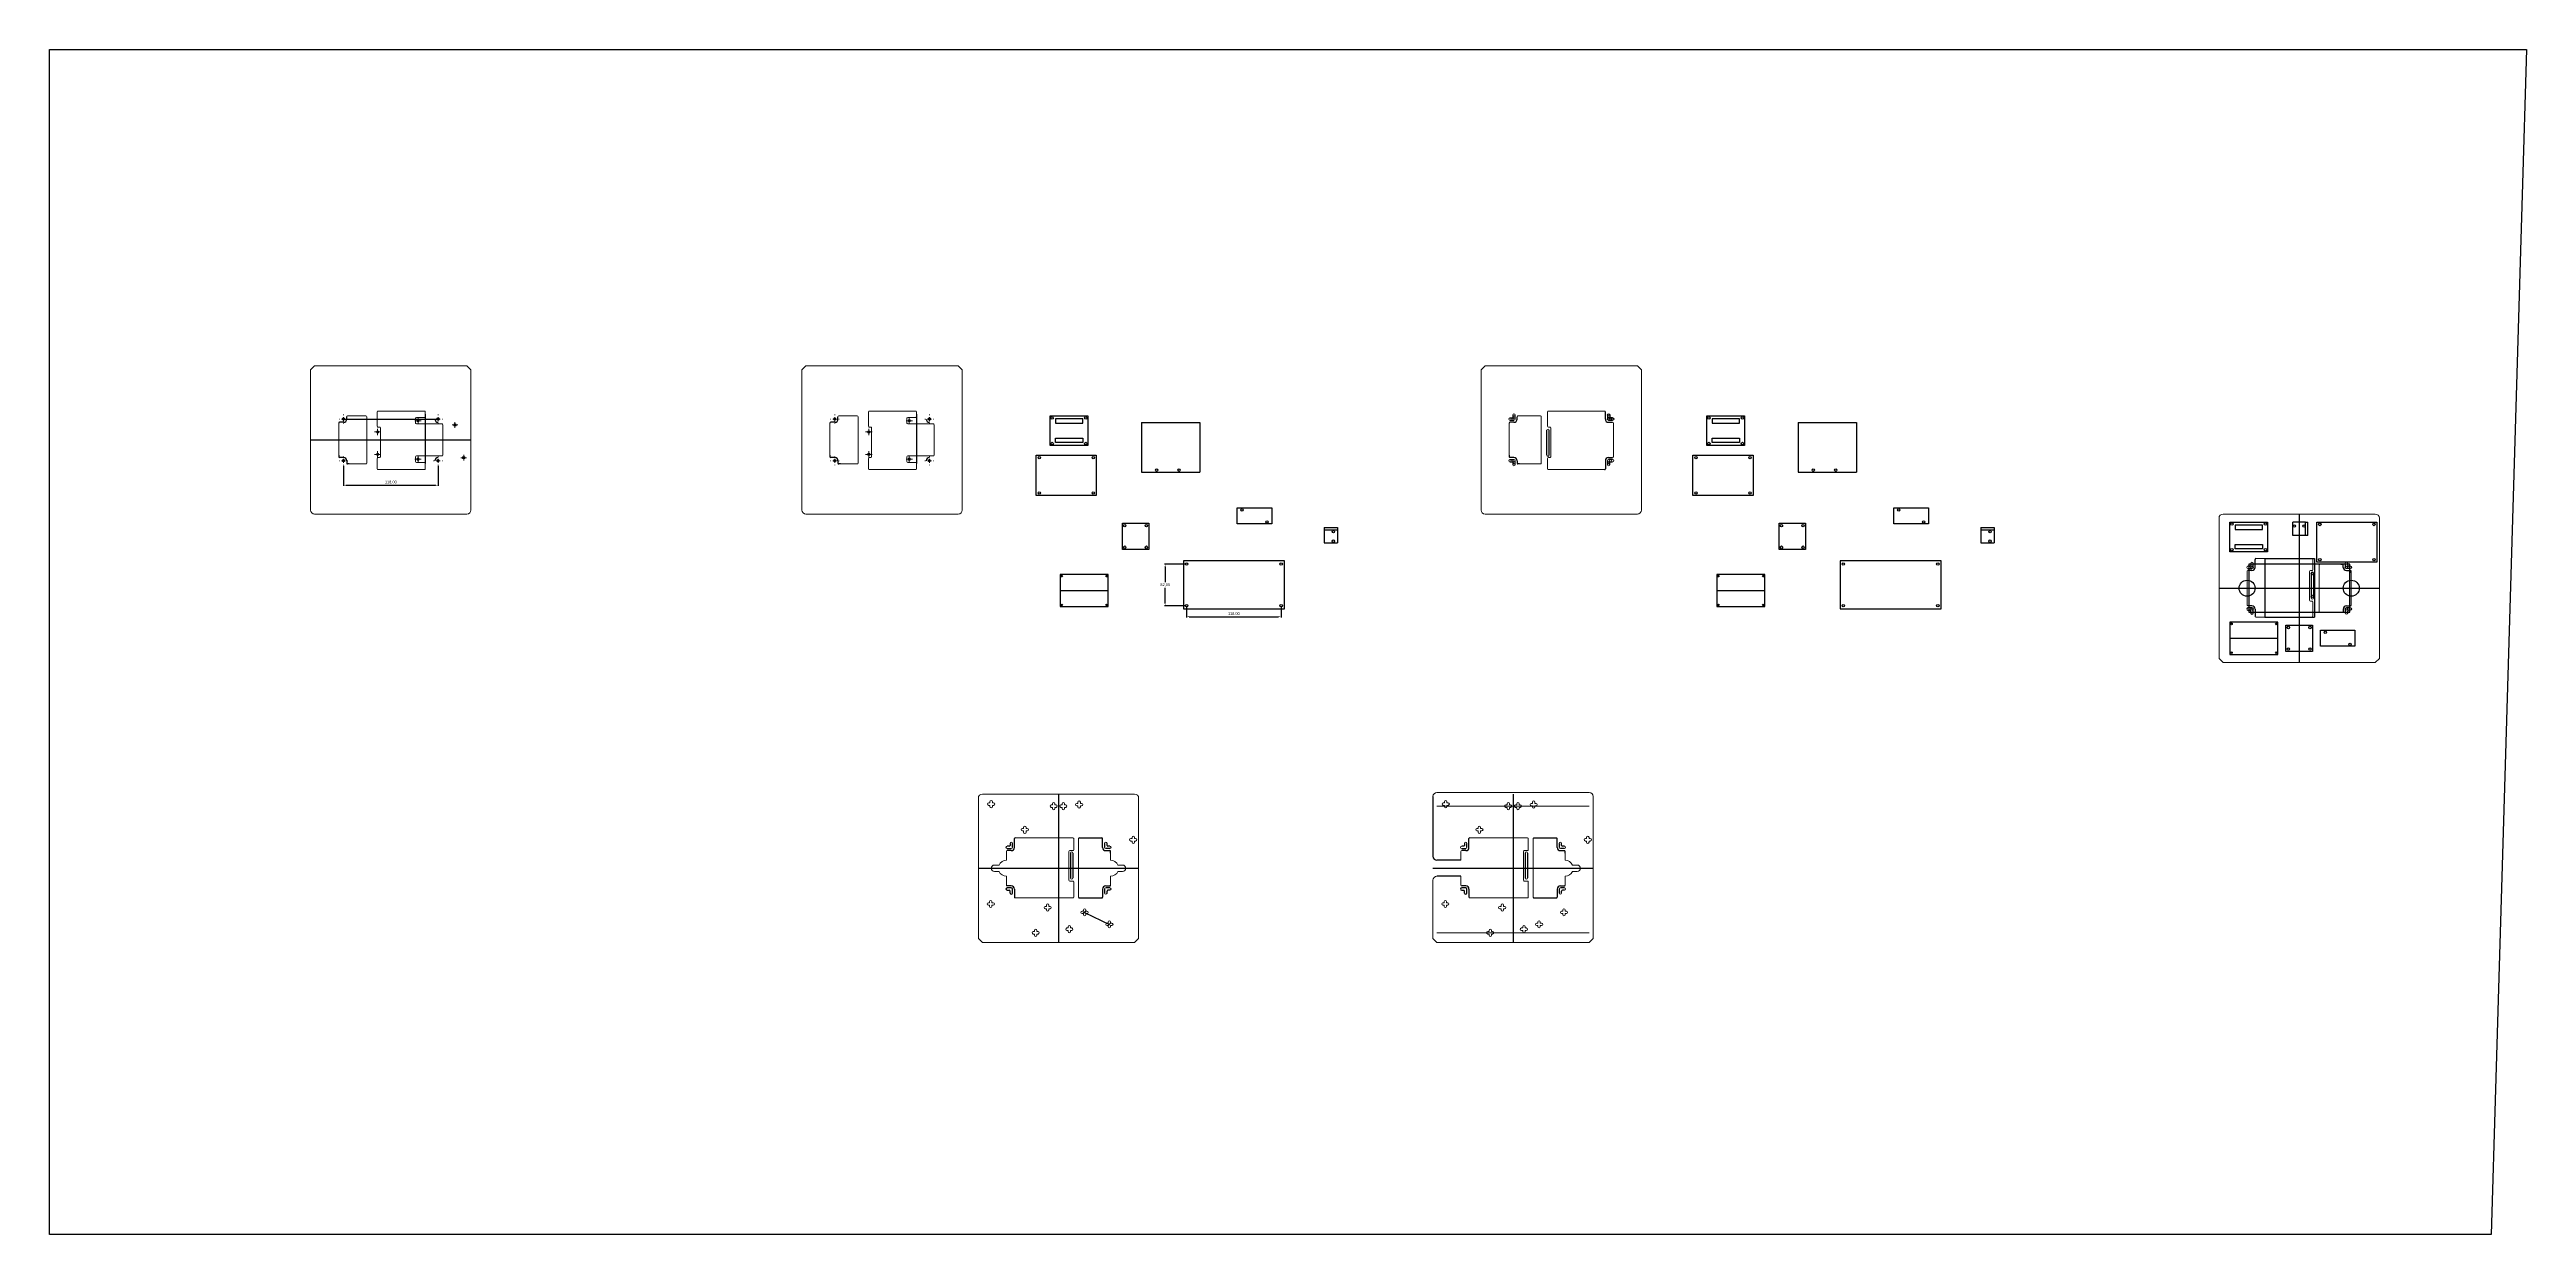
# Model space of a CAD drawing. Header units: millimetres. Extents: x -859 to 4590, y -828 to 650.
# Drawn here: x -859 to 2231, y -828 to 650 of the extents above; entities that cross this region are included whole.
import ezdxf

# ---------------------------------------------------------------- set-up
doc = ezdxf.new("R2010")
doc.units = ezdxf.units.MM
doc.header["$PDSIZE"] = -1
doc.dimstyles.new('ISO-25', dxfattribs={"dimtxt": 2.5, "dimasz": 2.5, "dimexe": 1.25, "dimexo": 0.625, "dimtad": 1, "dimtxsty": 'Standard', "dimcen": 2.5, "dimadec": 0, "dimazin": 0, "dimtfac": 1, "dimtmove": 0, "dimatfit": 3, "dimfxl": 1, "dimarcsym": 0})

# ---------------------------------------------------------------- blocks, each defined once
blk = doc.blocks.new('SW_CENTERMARKSYMBOL_0')
at = {"color": 0, "linetype": 'Continuous', "lineweight": 0}
for p, q in [((-5, 0), (-5.5, 0)), ((0, 0), (-2.5, 0)), ((0, 5), (0, 5.5)), ((0, 0), (0, 2.5)), ((0, 0), (0, -2.5)), ((0, 0), (2.5, 0)), ((5, 0), (5.5, 0)), ((0, -5), (0, -5.5))]:
    blk.add_line(p, q, dxfattribs=at)
blk = doc.blocks.new('SW_CENTERMARKSYMBOL_1')
at = {"color": 0, "linetype": 'Continuous', "lineweight": 0}
for p, q in [((-5, 0), (-5.5, 0)), ((0, 0), (-2.5, 0)), ((0, 5), (0, 5.5)), ((0, 0), (0, 2.5)), ((0, 0), (0, -2.5)), ((0, 0), (2.5, 0)), ((5, 0), (5.5, 0)), ((0, -5), (0, -5.5))]:
    blk.add_line(p, q, dxfattribs=at)
blk = doc.blocks.new('SW_CENTERMARKSYMBOL_2')
at = {"color": 0, "linetype": 'Continuous', "lineweight": 0}
for p, q in [((-5, 0), (-5.5, 0)), ((0, 0), (-2.5, 0)), ((0, 5), (0, 5.5)), ((0, 0), (0, 2.5)), ((0, 0), (0, -2.5)), ((0, 0), (2.5, 0)), ((5, 0), (5.5, 0)), ((0, -5), (0, -5.5))]:
    blk.add_line(p, q, dxfattribs=at)
blk = doc.blocks.new('SW_CENTERMARKSYMBOL_3')
at = {"color": 0, "linetype": 'Continuous', "lineweight": 0}
for p, q in [((-5, 0), (-5.5, 0)), ((0, 0), (-2.5, 0)), ((0, 5), (0, 5.5)), ((0, 0), (0, 2.5)), ((0, 0), (0, -2.5)), ((0, 0), (2.5, 0)), ((5, 0), (5.5, 0)), ((0, -5), (0, -5.5))]:
    blk.add_line(p, q, dxfattribs=at)
blk = doc.blocks.new('SW_CENTERMARKSYMBOL_4')
at = {"color": 0, "linetype": 'Continuous', "lineweight": 0}
for p, q in [((-2.5, 0), (-4, 0)), ((0, 0), (-2.5, 0)), ((0, 2.5), (0, 4)), ((0, 0), (0, 2.5)), ((0, 0), (0, -2.5)), ((0, 0), (2.5, 0)), ((2.5, 0), (4, 0)), ((0, -2.5), (0, -4))]:
    blk.add_line(p, q, dxfattribs=at)
blk = doc.blocks.new('SW_CENTERMARKSYMBOL_5')
at = {"color": 0, "linetype": 'Continuous', "lineweight": 0}
for p, q in [((-2.5, 0), (-4, 0)), ((0, 0), (-2.5, 0)), ((0, 2.5), (0, 4)), ((0, 0), (0, 2.5)), ((0, 0), (0, -2.5)), ((0, 0), (2.5, 0)), ((2.5, 0), (4, 0)), ((0, -2.5), (0, -4))]:
    blk.add_line(p, q, dxfattribs=at)
blk = doc.blocks.new('SW_CENTERMARKSYMBOL_6')
at = {"color": 0, "linetype": 'Continuous', "lineweight": 0}
for p, q in [((-2.5, 0), (-4, 0)), ((0, 0), (-2.5, 0)), ((0, 2.5), (0, 4)), ((0, 0), (0, 2.5)), ((0, 0), (0, -2.5)), ((0, 0), (2.5, 0)), ((2.5, 0), (4, 0)), ((0, -2.5), (0, -4))]:
    blk.add_line(p, q, dxfattribs=at)
blk = doc.blocks.new('SW_CENTERMARKSYMBOL_7')
at = {"color": 0, "linetype": 'Continuous', "lineweight": 0}
for p, q in [((-2.5, 0), (-4, 0)), ((0, 0), (-2.5, 0)), ((0, 2.5), (0, 4)), ((0, 0), (0, 2.5)), ((0, 0), (0, -2.5)), ((0, 0), (2.5, 0)), ((2.5, 0), (4, 0)), ((0, -2.5), (0, -4))]:
    blk.add_line(p, q, dxfattribs=at)
blk = doc.blocks.new('*D33')
at = {"color": 0, "lineweight": -2}
for p, q in [((558.7, 8.2), (532, 8.2)), ((533, 4.9), (533, -14.2)), ((533, -40.4), (533, -21.3)), ((558.7, -43.8), (532, -43.8))]:
    blk.add_line(p, q, dxfattribs=at)
at = {"color": 0}
for points in [[(532.4, 4.9), (533.5, 4.9), (533, 8.2)], [(532.4, -40.4), (533.5, -40.4), (533, -43.8)]]:
    blk.add_solid(points, dxfattribs=at)
at = {"layer": 'Defpoints', "color": 0}
for p in [(559.7, 8.2), (533, -43.8), (559.7, -43.8)]:
    blk.add_point(p, dxfattribs=at)
at = {"color": 0, "insert": (533, -17.8), "char_height": 3.5, "attachment_point": 5}
blk.add_mtext('52,00', dxfattribs=at)
blk = doc.blocks.new('*D34')
at = {"color": 0, "lineweight": -2}
for p, q in [((559.7, -44.8), (559.7, -58.4)), ((563, -57.4), (674.4, -57.4)), ((677.7, -44.8), (677.7, -58.4))]:
    blk.add_line(p, q, dxfattribs=at)
at = {"color": 0}
for points in [[(563, -56.9), (563, -58), (559.7, -57.4)], [(674.4, -56.9), (674.4, -58), (677.7, -57.4)]]:
    blk.add_solid(points, dxfattribs=at)
at = {"layer": 'Defpoints', "color": 0}
for p in [(559.7, -43.8), (677.7, -43.8), (677.7, -57.4)]:
    blk.add_point(p, dxfattribs=at)
at = {"color": 0, "insert": (618.7, -53.8), "char_height": 3.5, "attachment_point": 5}
blk.add_mtext('118,00', dxfattribs=at)
blk = doc.blocks.new('SW_CENTERMARKSYMBOL_24')
at = {"color": 0, "linetype": 'Continuous', "lineweight": 0}
for p, q in [((-2.5, 0), (-3.5, 0)), ((0, 0), (-2.5, 0)), ((0, 2.5), (0, 3.5)), ((0, 0), (0, 2.5)), ((0, 0), (0, -2.5)), ((0, 0), (2.5, 0)), ((2.5, 0), (3.5, 0)), ((0, -2.5), (0, -3.5))]:
    blk.add_line(p, q, dxfattribs=at)
blk = doc.blocks.new('SW_CENTERMARKSYMBOL_25')
at = {"color": 0, "linetype": 'Continuous', "lineweight": 0}
for p, q in [((-2.5, 0), (-3.5, 0)), ((0, 0), (-2.5, 0)), ((0, 2.5), (0, 3.5)), ((0, 0), (0, 2.5)), ((0, 0), (0, -2.5)), ((0, 0), (2.5, 0)), ((2.5, 0), (3.5, 0)), ((0, -2.5), (0, -3.5))]:
    blk.add_line(p, q, dxfattribs=at)
blk = doc.blocks.new('*D35')
at = {"color": 0, "lineweight": -2}
for p, q in [((-492, 130.7), (-492, 105.7)), ((-374, 130.7), (-374, 105.7)), ((-488.7, 106.7), (-377.3, 106.7))]:
    blk.add_line(p, q, dxfattribs=at)
at = {"color": 0}
for points in [[(-488.7, 107.2), (-488.7, 106.1), (-492, 106.7)], [(-377.3, 107.2), (-377.3, 106.1), (-374, 106.7)]]:
    blk.add_solid(points, dxfattribs=at)
at = {"layer": 'Defpoints', "color": 0}
for p in [(-492, 131.7), (-374, 131.7), (-374, 106.7)]:
    blk.add_point(p, dxfattribs=at)
at = {"color": 0, "insert": (-433, 110.3), "char_height": 3.5, "attachment_point": 5}
blk.add_mtext('118,00', dxfattribs=at)

msp = doc.modelspace()

# ---------------------------------------------------------------- linework, layer by layer
at = {"color": 7, "linetype": 'Continuous', "lineweight": 15}
for p, q in [((-528.021, 255.658), (-533.021, 250.658)), ((-533.021, 250.658), (-533.021, 75.658)), ((-338.021, 255.658), (-528.021, 255.658)), ((-338.021, 255.658), (-333.021, 250.658)), ((-333.021, 75.658), (-333.021, 250.658)), ((84.869, 255.658), (79.869, 250.658)), ((79.869, 250.658), (79.869, 75.658)), ((274.869, 255.658), (84.869, 255.658)), ((274.869, 255.658), (279.869, 250.658)), ((279.869, 75.658), (279.869, 250.658)), ((932.176, 255.658), (927.176, 250.658)), ((927.176, 250.658), (927.176, 75.658)), ((1122.176, 255.658), (932.176, 255.658)), ((1122.176, 255.658), (1127.176, 250.658)), ((1127.176, 75.658), (1127.176, 250.658)), ((-464.021, 193.158), (-487.021, 193.158)), ((-463.021, 134.158), (-463.021, 192.158)), ((-450.021, 198.158), (-450.021, 180.158)), ((-391.021, 199.158), (-449.021, 199.158)), ((-402.021, 184.158), (-402.021, 190.158)), ((-401.021, 191.158), (-391.021, 191.158)), ((-390.021, 192.158), (-390.021, 198.158)), ((148.869, 193.158), (125.869, 193.158)), ((149.869, 134.158), (149.869, 192.158)), ((162.869, 198.158), (162.869, 180.158)), ((221.869, 199.158), (163.869, 199.158)), ((210.869, 184.158), (210.869, 190.158)), ((211.869, 191.158), (221.869, 191.158)), ((222.869, 192.158), (222.869, 198.158)), ((1001.176, 193.158), (973.176, 193.158)), ((1002.176, 134.158), (1002.176, 192.158)), ((1010.176, 198.158), (1010.176, 180.158)), ((1081.176, 199.158), (1011.176, 199.158)), ((-498.021, 184.158), (-498.021, 144.158)), ((-449.021, 179.158), (-447.021, 179.158)), ((-446.021, 178.158), (-446.021, 142.158)), ((-369.021, 183.158), (-401.021, 183.158)), ((-368.021, 144.158), (-368.021, 182.158)), ((114.869, 184.158), (114.869, 144.158)), ((163.869, 179.158), (165.869, 179.158)), ((166.869, 178.158), (166.869, 142.158)), ((243.869, 183.158), (211.869, 183.158)), ((244.869, 144.158), (244.869, 182.158)), ((962.176, 184.158), (962.176, 144.158)), ((1011.176, 179.158), (1013.176, 179.158)), ((1014.176, 178.158), (1014.176, 142.158)), ((1092.176, 142.158), (1092.176, 184.158)), ((-485.021, 133.158), (-464.021, 133.158)), ((-450.021, 140.158), (-450.021, 127.158)), ((-447.021, 141.158), (-449.021, 141.158)), ((-449.021, 126.158), (-391.001, 126.158)), ((-402.021, 136.158), (-402.021, 142.158)), ((-401.021, 143.158), (-369.021, 143.158)), ((-391.021, 135.158), (-401.021, 135.158)), ((-390.021, 133.658), (-390.021, 134.158)), ((-390.001, 133.658), (-390.021, 133.658)), ((-390.001, 127.158), (-390.001, 133.658)), ((127.869, 133.158), (148.869, 133.158)), ((162.869, 140.158), (162.869, 127.158)), ((165.869, 141.158), (163.869, 141.158)), ((163.869, 126.158), (221.89, 126.158)), ((210.869, 136.158), (210.869, 142.158)), ((211.869, 143.158), (243.869, 143.158)), ((221.869, 135.158), (211.869, 135.158)), ((222.869, 133.658), (222.869, 134.158)), ((222.89, 133.658), (222.869, 133.658)), ((222.89, 127.158), (222.89, 133.658)), ((975.176, 133.158), (1001.176, 133.158)), ((1010.176, 140.158), (1010.176, 127.158)), ((1013.176, 141.158), (1011.176, 141.158)), ((1011.176, 126.158), (1081.176, 126.158)), ((-528.021, 70.658), (-338.021, 70.658)), ((84.869, 70.658), (274.869, 70.658)), ((932.176, 70.658), (1122.176, 70.658)), ((1847.691, 65.658), (1847.691, -109.342)), ((2042.691, 70.658), (1852.691, 70.658)), ((2047.691, -109.342), (2047.691, 65.658)), ((1852.691, -114.342), (1847.691, -109.342)), ((1852.691, -114.342), (2042.691, -114.342)), ((2042.691, -114.342), (2047.691, -109.342)), ((1062.019, -276.725), (872.019, -276.725)), ((299.962, -283.725), (299.962, -458.725)), ((494.962, -278.725), (304.962, -278.725)), ((499.962, -458.725), (499.962, -283.725)), ((1062.019, -293.725), (872.019, -293.725)), ((1067.019, -458.725), (1067.019, -281.725)), ((867.019, -386.225), (867.019, -458.725)), ((304.962, -463.725), (299.962, -458.725)), ((494.962, -463.725), (499.962, -458.725)), ((872.019, -463.725), (867.019, -458.725)), ((872.019, -451.725), (1062.019, -451.725)), ((1062.019, -463.725), (1067.019, -458.725)), ((304.962, -463.725), (494.962, -463.725)), ((872.019, -463.725), (1062.019, -463.725))]:
    msp.add_line(p, q, dxfattribs=at)
for p, q in [((-492.021, 189.158), (-374.021, 189.158)), ((-488.021, 189.158), (-488.021, 192.158)), ((-390.021, 195.158), (-390.001, 133.658)), ((124.869, 189.158), (124.869, 192.158)), ((222.869, 195.158), (222.89, 133.658)), ((389.53, 156.154), (389.53, 193.154)), ((389.53, 193.154), (436.53, 193.154)), ((436.53, 193.154), (436.53, 156.154)), ((963.176, 190.658), (968.176, 190.658)), ((963.176, 187.658), (968.176, 187.658)), ((966.676, 194.158), (966.676, 189.158)), ((969.676, 189.158), (969.676, 194.158)), ((972.176, 189.158), (972.176, 192.158)), ((1082.176, 189.158), (1082.176, 198.158)), ((1084.676, 194.158), (1084.676, 189.158)), ((1091.176, 190.658), (1086.176, 190.658)), ((1086.176, 187.658), (1091.176, 187.658)), ((1087.676, 194.158), (1087.676, 189.158)), ((1208.74, 156.154), (1208.74, 193.154)), ((1208.74, 193.154), (1255.74, 193.154)), ((1255.74, 193.154), (1255.74, 156.154)), ((-533.021, 163.158), (-333.021, 163.158)), ((-492.021, 185.158), (-497.021, 185.158)), ((120.869, 185.158), (115.869, 185.158)), ((436.53, 156.154), (389.53, 156.154)), ((503.316, 184.954), (503.316, 122.954)), ((503.316, 184.954), (576.316, 184.954)), ((576.316, 184.954), (576.316, 122.954)), ((968.176, 185.158), (963.176, 185.158)), ((1009.176, 144.158), (1009.176, 175.158)), ((1012.176, 144.158), (1012.176, 175.158)), ((1086.176, 185.158), (1091.176, 185.158)), ((1255.74, 156.154), (1208.74, 156.154)), ((1322.526, 184.954), (1322.526, 122.954)), ((1322.526, 184.954), (1395.526, 184.954)), ((1395.526, 184.954), (1395.526, 122.954)), ((-498.021, 144.158), (-498.021, 142.158)), ((-492.021, 141.158), (-497.021, 141.158)), ((-488.021, 137.158), (-488.021, 134.158)), ((-485.021, 133.158), (-487.021, 133.158)), ((114.869, 144.158), (114.869, 142.158)), ((120.869, 141.158), (115.869, 141.158)), ((124.869, 137.158), (124.869, 134.158)), ((127.869, 133.158), (125.869, 133.158)), ((372.14, 93.986), (372.14, 143.986)), ((372.14, 143.986), (447.14, 143.986)), ((447.14, 143.986), (447.14, 93.986)), ((962.176, 144.158), (962.176, 142.158)), ((968.176, 141.158), (963.176, 141.158)), ((963.176, 138.658), (968.176, 138.658)), ((963.176, 135.658), (968.176, 135.658)), ((966.676, 137.158), (966.676, 132.158)), ((969.676, 132.158), (969.676, 137.158)), ((972.176, 137.158), (972.176, 134.158)), ((975.176, 133.158), (973.176, 133.158)), ((1082.176, 137.158), (1082.176, 127.158)), ((1084.676, 137.158), (1084.676, 132.158)), ((1086.176, 141.158), (1091.176, 141.158)), ((1091.176, 138.658), (1086.176, 138.658)), ((1086.176, 135.658), (1091.176, 135.658)), ((1087.676, 132.158), (1087.676, 137.158)), ((1191.35, 93.986), (1191.35, 143.986)), ((1191.35, 143.986), (1266.35, 143.986)), ((1266.35, 143.986), (1266.35, 93.986)), ((447.14, 93.986), (372.14, 93.986)), ((503.316, 122.954), (576.316, 122.954)), ((1266.35, 93.986), (1191.35, 93.986)), ((1322.526, 122.954), (1395.526, 122.954)), ((622.981, 78.276), (665.981, 78.276)), ((622.981, 58.276), (622.981, 78.276)), ((665.981, 78.276), (665.981, 58.276)), ((1442.191, 78.276), (1485.191, 78.276)), ((1442.191, 58.276), (1442.191, 78.276)), ((1485.191, 78.276), (1485.191, 58.276)), ((479.657, 59.321), (512.657, 59.321)), ((479.657, 26.321), (479.657, 59.321)), ((512.657, 59.321), (512.657, 26.321)), ((665.981, 58.276), (622.981, 58.276)), ((731.329, 53.863), (747.929, 53.863)), ((731.329, 53.863), (731.329, 34.863)), ((731.329, 50.863), (747.929, 50.863)), ((731.329, 34.863), (747.929, 34.863)), ((742.929, 50.363), (742.929, 50.863)), ((747.929, 53.863), (747.929, 34.863)), ((1298.867, 59.321), (1331.867, 59.321)), ((1298.867, 26.321), (1298.867, 59.321)), ((1331.867, 59.321), (1331.867, 26.321)), ((1485.191, 58.276), (1442.191, 58.276)), ((1550.539, 53.863), (1567.139, 53.863)), ((1550.539, 53.863), (1550.539, 34.863)), ((1550.539, 50.863), (1567.139, 50.863)), ((1550.539, 34.863), (1567.139, 34.863)), ((1562.139, 50.363), (1562.139, 50.863)), ((1567.139, 53.863), (1567.139, 34.863)), ((1955.691, 60.658), (1958.691, 60.658)), ((512.657, 26.321), (479.657, 26.321)), ((555.723, 12.248), (555.723, -47.752)), ((681.723, 12.248), (555.723, 12.248)), ((555.723, 12.248), (555.723, 8.248)), ((681.723, -47.752), (681.723, 12.248)), ((1331.867, 26.321), (1298.867, 26.321)), ((1374.933, 12.248), (1374.933, -47.752)), ((1500.933, 12.248), (1374.933, 12.248)), ((1374.933, 12.248), (1374.933, 8.248)), ((1500.933, -47.752), (1500.933, 12.248)), ((461.981, -4.771), (401.981, -4.771)), ((401.981, -4.771), (401.981, -44.771)), ((401.981, -24.771), (461.981, -24.771)), ((461.981, -44.771), (461.981, -4.771)), ((1281.191, -4.771), (1221.191, -4.771)), ((1221.191, -4.771), (1221.191, -44.771)), ((1221.191, -24.771), (1281.191, -24.771)), ((1281.191, -44.771), (1281.191, -4.771)), ((401.981, -44.771), (461.981, -44.771)), ((555.723, -47.752), (681.723, -47.752)), ((1221.191, -44.771), (1281.191, -44.771)), ((1374.933, -47.752), (1500.933, -47.752)), ((867.019, -281.725), (867.019, -356.225)), ((902.019, -361.225), (872.019, -361.225)), ((902.019, -381.225), (872.019, -381.225)), ((434.012, -424.725), (430.912, -427.725)), ((432.462, -426.225), (463.462, -441.225)), ((465.012, -439.725), (461.912, -442.725))]:
    msp.add_line(p, q)
at = {"color": 1}
for p, q in [((1947.691, 70.658), (1947.691, -114.342)), ((1847.691, -21.842), (2047.691, -21.842)), ((399.962, -278.725), (399.962, -463.725)), ((967.019, -278.725), (967.019, -463.725)), ((299.962, -371.225), (499.962, -371.225)), ((867.019, -371.225), (1067.019, -371.225))]:
    msp.add_line(p, q, dxfattribs=at)
at = {"color": 2}
for p, q in [((1861.191, 23.658), (1861.191, 60.658)), ((1861.191, 60.658), (1908.191, 60.658)), ((1908.191, 60.658), (1908.191, 23.658)), ((1955.691, 60.658), (1939.691, 60.658)), ((1939.691, 44.058), (1939.691, 60.658)), ((1958.691, 44.058), (1939.691, 44.058)), ((1955.691, 44.058), (1955.691, 60.658)), ((1958.691, 44.058), (1958.691, 60.658)), ((1969.691, 10.658), (1969.691, 60.658)), ((1969.691, 60.658), (2044.691, 60.658)), ((2044.691, 60.658), (2044.691, 10.658)), ((1908.191, 23.658), (1861.191, 23.658)), ((1904.691, 15.158), (1966.691, 15.158)), ((1904.691, 15.158), (1904.691, -57.842)), ((1966.691, 15.158), (1966.691, -57.842)), ((2044.691, 10.658), (1969.691, 10.658)), ((1904.691, -57.842), (1966.691, -57.842)), ((1921.191, -64.342), (1861.191, -64.342)), ((1861.191, -64.342), (1861.191, -104.342)), ((1861.191, -84.342), (1921.191, -84.342)), ((1921.191, -104.342), (1921.191, -64.342)), ((1931.191, -67.842), (1964.191, -67.842)), ((1931.191, -100.842), (1931.191, -67.842)), ((1964.191, -67.842), (1964.191, -100.842)), ((1974.191, -74.342), (2017.191, -74.342)), ((1974.191, -94.342), (1974.191, -74.342)), ((2017.191, -74.342), (2017.191, -94.342)), ((1861.191, -104.342), (1921.191, -104.342)), ((1964.191, -100.842), (1931.191, -100.842)), ((2017.191, -94.342), (1974.191, -94.342))]:
    msp.add_line(p, q, dxfattribs=at)
at = {"color": 3}
for p, q in [((1886.191, 5.658), (1883.691, 5.658)), ((1883.691, 2.658), (1888.691, 2.658)), ((1888.691, 0.158), (1883.691, 0.158)), ((1887.191, 9.158), (1887.191, 6.658)), ((1890.191, 4.158), (1890.191, 9.158)), ((1892.691, 4.158), (1892.691, 14.158)), ((1999.691, 8.158), (2001.691, 8.158)), ((2002.691, 4.158), (2002.691, 7.158)), ((2005.191, 9.158), (2005.191, 4.158)), ((2011.691, 2.658), (2006.691, 2.658)), ((2006.691, 0.158), (2011.691, 0.158)), ((2008.191, 6.658), (2008.191, 9.158)), ((2011.691, 5.658), (2009.191, 5.658)), ((1962.691, -2.842), (1962.691, -33.842)), ((1965.691, -2.842), (1965.691, -33.842)), ((2012.691, -2.842), (2012.691, -0.842)), ((1888.691, -43.842), (1883.691, -43.842)), ((1888.691, -46.342), (1883.691, -46.342)), ((1883.691, -49.342), (1886.191, -49.342)), ((1887.191, -52.842), (1887.191, -50.342)), ((1890.191, -52.842), (1890.191, -47.842)), ((1892.691, -47.842), (1892.691, -56.842)), ((2002.691, -47.842), (2002.691, -50.842)), ((2005.191, -47.842), (2005.191, -52.842)), ((2006.691, -43.842), (2011.691, -43.842)), ((2011.691, -46.342), (2006.691, -46.342)), ((2008.191, -52.842), (2008.191, -50.342)), ((2011.691, -49.342), (2009.191, -49.342)), ((344.962, -345.225), (344.962, -334.225)), ((425.962, -333.225), (453.962, -333.225)), ((454.962, -345.225), (454.962, -334.225)), ((912.019, -345.225), (912.019, -334.225)), ((993.019, -333.225), (1021.019, -333.225)), ((1022.019, -345.225), (1022.019, -334.225)), ((338.462, -343.725), (335.962, -343.725)), ((335.962, -346.725), (340.962, -346.725)), ((340.962, -349.225), (335.962, -349.225)), ((339.462, -340.225), (339.462, -342.725)), ((342.462, -345.225), (342.462, -340.225)), ((414.962, -352.225), (414.962, -383.225)), ((417.962, -352.225), (417.962, -383.225)), ((457.462, -340.225), (457.462, -345.225)), ((463.962, -346.725), (458.962, -346.725)), ((458.962, -349.225), (463.962, -349.225)), ((460.462, -342.725), (460.462, -340.225)), ((463.962, -343.725), (461.462, -343.725)), ((464.962, -352.225), (464.962, -350.225)), ((905.519, -343.725), (903.019, -343.725)), ((903.019, -346.725), (908.019, -346.725)), ((908.019, -349.225), (903.019, -349.225)), ((906.519, -340.225), (906.519, -342.725)), ((909.519, -345.225), (909.519, -340.225)), ((982.019, -352.225), (982.019, -383.225)), ((985.019, -352.225), (985.019, -383.225)), ((1024.519, -340.225), (1024.519, -345.225)), ((1031.019, -346.725), (1026.019, -346.725)), ((1026.019, -349.225), (1031.019, -349.225)), ((1027.519, -342.725), (1027.519, -340.225)), ((1031.019, -343.725), (1028.519, -343.725)), ((1032.019, -352.225), (1032.019, -350.225)), ((340.962, -393.225), (335.962, -393.225)), ((340.962, -395.725), (335.962, -395.725)), ((335.962, -398.725), (338.462, -398.725)), ((339.462, -402.225), (339.462, -399.725)), ((342.462, -402.225), (342.462, -397.225)), ((344.962, -397.225), (344.962, -407.225)), ((454.962, -397.225), (454.962, -407.225)), ((457.462, -397.225), (457.462, -402.225)), ((458.962, -393.225), (463.962, -393.225)), ((463.962, -395.725), (458.962, -395.725)), ((460.462, -402.225), (460.462, -399.725)), ((463.962, -398.725), (461.462, -398.725)), ((908.019, -393.225), (903.019, -393.225)), ((908.019, -395.725), (903.019, -395.725)), ((903.019, -398.725), (905.519, -398.725)), ((906.519, -402.225), (906.519, -399.725)), ((909.519, -402.225), (909.519, -397.225)), ((912.019, -397.225), (912.019, -407.225)), ((1022.019, -397.225), (1022.019, -407.225)), ((1024.519, -397.225), (1024.519, -402.225)), ((1026.019, -393.225), (1031.019, -393.225)), ((1031.019, -395.725), (1026.019, -395.725)), ((1027.519, -402.225), (1027.519, -399.725)), ((1031.019, -398.725), (1028.519, -398.725)), ((425.962, -408.225), (453.962, -408.225)), ((993.019, -408.225), (1021.019, -408.225))]:
    msp.add_line(p, q, dxfattribs=at)
at = {"color": 4}
for p, q in [((1884.691, 8.158), (1884.691, -51.842)), ((2010.691, 8.158), (1884.691, 8.158)), ((2010.691, -51.842), (2010.691, 8.158)), ((1884.691, -51.842), (2010.691, -51.842))]:
    msp.add_line(p, q, dxfattribs=at)
at = {"color": 3, "linetype": 'Continuous', "lineweight": 15}
for p, q in [((1963.691, 15.158), (1893.691, 15.158)), ((1961.691, 0.158), (1963.691, 0.158)), ((1964.691, 1.158), (1964.691, 14.158)), ((1972.691, 7.158), (1972.691, -50.842)), ((1999.691, 8.158), (1973.691, 8.158)), ((1882.691, -0.842), (1882.691, -42.842)), ((1960.691, -36.842), (1960.691, -0.842)), ((2012.691, -42.842), (2012.691, -2.842)), ((1893.691, -57.842), (1963.691, -57.842)), ((1963.691, -37.842), (1961.691, -37.842)), ((1964.691, -56.842), (1964.691, -38.842)), ((1973.691, -51.842), (2001.691, -51.842)), ((312.962, -289.725), (314.412, -289.725)), ((312.962, -292.725), (314.412, -292.725)), ((314.462, -288.225), (314.462, -289.675)), ((314.462, -292.775), (314.462, -294.225)), ((317.462, -288.225), (317.462, -289.675)), ((317.462, -292.775), (317.462, -294.225)), ((318.962, -289.725), (317.512, -289.725)), ((317.512, -292.725), (318.962, -292.725)), ((390.962, -292.225), (392.412, -292.225)), ((390.962, -295.225), (392.412, -295.225)), ((392.462, -290.725), (392.462, -292.175)), ((392.462, -295.275), (392.462, -296.725)), ((395.462, -290.725), (395.462, -292.175)), ((395.462, -295.275), (395.462, -296.725)), ((396.962, -292.225), (395.512, -292.225)), ((395.512, -295.225), (396.962, -295.225)), ((402.962, -292.225), (404.412, -292.225)), ((402.962, -295.225), (404.412, -295.225)), ((404.462, -290.725), (404.462, -292.175)), ((404.462, -295.275), (404.462, -296.725)), ((407.462, -290.725), (407.462, -292.175)), ((407.462, -295.275), (407.462, -296.725)), ((408.962, -292.225), (407.512, -292.225)), ((407.512, -295.225), (408.962, -295.225)), ((422.712, -290.225), (424.162, -290.225)), ((422.712, -293.225), (424.162, -293.225)), ((424.212, -288.725), (424.212, -290.175)), ((424.212, -293.275), (424.212, -294.725)), ((427.212, -288.725), (427.212, -290.175)), ((427.212, -293.275), (427.212, -294.725)), ((428.712, -290.225), (427.262, -290.225)), ((427.262, -293.225), (428.712, -293.225)), ((880.019, -289.725), (881.469, -289.725)), ((880.019, -292.725), (881.469, -292.725)), ((881.519, -288.225), (881.519, -289.675)), ((881.519, -292.775), (881.519, -294.225)), ((884.519, -288.225), (884.519, -289.675)), ((884.519, -292.775), (884.519, -294.225)), ((886.019, -289.725), (884.569, -289.725)), ((884.569, -292.725), (886.019, -292.725)), ((958.019, -292.225), (959.469, -292.225)), ((958.019, -295.225), (959.469, -295.225)), ((959.519, -290.725), (959.519, -292.175)), ((959.519, -295.275), (959.519, -296.725)), ((962.519, -290.725), (962.519, -292.175)), ((962.519, -295.275), (962.519, -296.725)), ((964.019, -292.225), (962.569, -292.225)), ((962.569, -295.225), (964.019, -295.225)), ((970.019, -292.225), (971.469, -292.225)), ((970.019, -295.225), (971.469, -295.225)), ((971.519, -290.725), (971.519, -292.175)), ((971.519, -295.275), (971.519, -296.725)), ((974.519, -290.725), (974.519, -292.175)), ((974.519, -295.275), (974.519, -296.725)), ((976.019, -292.225), (974.569, -292.225)), ((974.569, -295.225), (976.019, -295.225)), ((989.769, -290.225), (991.219, -290.225)), ((989.769, -293.225), (991.219, -293.225)), ((991.269, -288.725), (991.269, -290.175)), ((991.269, -293.275), (991.269, -294.725)), ((994.269, -288.725), (994.269, -290.175)), ((994.269, -293.275), (994.269, -294.725)), ((995.769, -290.225), (994.319, -290.225)), ((994.319, -293.225), (995.769, -293.225)), ((417.962, -333.225), (345.962, -333.225)), ((354.962, -321.725), (356.412, -321.725)), ((354.962, -324.725), (356.412, -324.725)), ((356.462, -320.225), (356.462, -321.675)), ((356.462, -324.775), (356.462, -326.225)), ((359.462, -320.225), (359.462, -321.675)), ((359.462, -324.775), (359.462, -326.225)), ((360.962, -321.725), (359.512, -321.725)), ((359.512, -324.725), (360.962, -324.725)), ((418.962, -348.225), (418.962, -334.225)), ((424.962, -334.225), (424.962, -407.225)), ((490.212, -334.225), (491.662, -334.225)), ((490.212, -337.225), (491.662, -337.225)), ((491.712, -332.725), (491.712, -334.175)), ((491.712, -337.275), (491.712, -338.725)), ((494.712, -332.725), (494.712, -334.175)), ((494.712, -337.275), (494.712, -338.725)), ((496.212, -334.225), (494.762, -334.225)), ((494.762, -337.225), (496.212, -337.225)), ((985.019, -333.225), (913.019, -333.225)), ((922.019, -321.725), (923.469, -321.725)), ((922.019, -324.725), (923.469, -324.725)), ((923.519, -320.225), (923.519, -321.675)), ((923.519, -324.775), (923.519, -326.225)), ((926.519, -320.225), (926.519, -321.675)), ((926.519, -324.775), (926.519, -326.225)), ((928.019, -321.725), (926.569, -321.725)), ((926.569, -324.725), (928.019, -324.725)), ((986.019, -348.225), (986.019, -334.225)), ((992.019, -334.225), (992.019, -407.225)), ((1057.269, -334.225), (1058.719, -334.225)), ((1057.269, -337.225), (1058.719, -337.225)), ((1058.769, -332.725), (1058.769, -334.175)), ((1058.769, -337.275), (1058.769, -338.725)), ((1061.769, -332.725), (1061.769, -334.175)), ((1061.769, -337.275), (1061.769, -338.725)), ((1063.269, -334.225), (1061.819, -334.225)), ((1061.819, -337.225), (1063.269, -337.225)), ((319.962, -367.225), (325.797, -367.225)), ((334.962, -350.225), (334.962, -361.225)), ((412.962, -386.225), (412.962, -350.225)), ((413.962, -349.225), (417.962, -349.225)), ((464.962, -361.225), (464.962, -352.225)), ((479.962, -367.225), (474.127, -367.225)), ((902.019, -350.225), (902.019, -361.225)), ((980.019, -386.225), (980.019, -350.225)), ((981.019, -349.225), (985.019, -349.225)), ((1032.019, -361.225), (1032.019, -352.225)), ((1047.019, -367.225), (1041.184, -367.225)), ((319.962, -375.225), (325.797, -375.225)), ((334.962, -381.225), (334.962, -392.225)), ((417.962, -387.225), (413.962, -387.225)), ((418.962, -407.225), (418.962, -388.225)), ((464.962, -392.225), (464.962, -381.225)), ((479.962, -375.225), (474.127, -375.225)), ((902.019, -381.225), (902.019, -392.225)), ((985.019, -387.225), (981.019, -387.225)), ((986.019, -407.225), (986.019, -388.225)), ((1032.019, -392.225), (1032.019, -381.225)), ((1047.019, -375.225), (1041.184, -375.225)), ((312.462, -414.225), (313.912, -414.225)), ((312.462, -417.225), (313.912, -417.225)), ((313.962, -412.725), (313.962, -414.175)), ((313.962, -417.275), (313.962, -418.725)), ((316.962, -412.725), (316.962, -414.175)), ((316.962, -417.275), (316.962, -418.725)), ((318.462, -414.225), (317.012, -414.225)), ((317.012, -417.225), (318.462, -417.225)), ((345.962, -408.225), (417.962, -408.225)), ((383.462, -418.725), (384.912, -418.725)), ((383.462, -421.725), (384.912, -421.725)), ((384.962, -417.225), (384.962, -418.675)), ((384.962, -421.775), (384.962, -423.225)), ((387.962, -417.225), (387.962, -418.675)), ((387.962, -421.775), (387.962, -423.225)), ((389.462, -418.725), (388.012, -418.725)), ((388.012, -421.725), (389.462, -421.725)), ((429.462, -424.725), (430.912, -424.725)), ((429.462, -427.725), (430.912, -427.725)), ((430.962, -423.225), (430.962, -424.675)), ((430.962, -427.775), (430.962, -429.225)), ((433.962, -423.225), (433.962, -424.675)), ((433.962, -427.775), (433.962, -429.225)), ((435.462, -424.725), (434.012, -424.725)), ((434.012, -427.725), (435.462, -427.725)), ((879.519, -414.225), (880.969, -414.225)), ((879.519, -417.225), (880.969, -417.225)), ((881.019, -412.725), (881.019, -414.175)), ((881.019, -417.275), (881.019, -418.725)), ((884.019, -412.725), (884.019, -414.175)), ((884.019, -417.275), (884.019, -418.725)), ((885.519, -414.225), (884.069, -414.225)), ((884.069, -417.225), (885.519, -417.225)), ((913.019, -408.225), (985.019, -408.225)), ((950.519, -418.725), (951.969, -418.725)), ((950.519, -421.725), (951.969, -421.725)), ((952.019, -417.225), (952.019, -418.675)), ((952.019, -421.775), (952.019, -423.225)), ((955.019, -417.225), (955.019, -418.675)), ((955.019, -421.775), (955.019, -423.225)), ((956.519, -418.725), (955.069, -418.725)), ((955.069, -421.725), (956.519, -421.725)), ((1027.519, -424.725), (1028.969, -424.725)), ((1028.969, -427.725), (1027.519, -427.725)), ((1029.019, -423.225), (1029.019, -424.675)), ((1029.019, -427.775), (1029.019, -429.225)), ((1032.019, -423.225), (1032.019, -424.675)), ((1032.019, -427.775), (1032.019, -429.225)), ((1033.519, -424.725), (1032.069, -424.725)), ((1033.519, -427.725), (1032.069, -427.725)), ((368.462, -450.225), (369.912, -450.225)), ((368.462, -453.225), (369.912, -453.225)), ((369.962, -448.725), (369.962, -450.175)), ((369.962, -453.275), (369.962, -454.725)), ((372.962, -448.725), (372.962, -450.175)), ((372.962, -453.275), (372.962, -454.725)), ((374.462, -450.225), (373.012, -450.225)), ((373.012, -453.225), (374.462, -453.225)), ((410.462, -445.725), (411.912, -445.725)), ((410.462, -448.725), (411.912, -448.725)), ((411.962, -444.225), (411.962, -445.675)), ((411.962, -448.775), (411.962, -450.225)), ((414.962, -444.225), (414.962, -445.675)), ((414.962, -448.775), (414.962, -450.225)), ((416.462, -445.725), (415.012, -445.725)), ((415.012, -448.725), (416.462, -448.725)), ((460.462, -439.725), (461.912, -439.725)), ((460.462, -442.725), (461.912, -442.725)), ((461.962, -438.225), (461.962, -439.675)), ((461.962, -442.775), (461.962, -444.225)), ((464.962, -438.225), (464.962, -439.675)), ((464.962, -442.775), (464.962, -444.225)), ((466.462, -439.725), (465.012, -439.725)), ((465.012, -442.725), (466.462, -442.725)), ((935.519, -450.225), (936.969, -450.225)), ((935.519, -453.225), (936.969, -453.225)), ((937.019, -448.725), (937.019, -450.175)), ((937.019, -453.275), (937.019, -454.725)), ((940.019, -448.725), (940.019, -450.175)), ((940.019, -453.275), (940.019, -454.725)), ((941.519, -450.225), (940.069, -450.225)), ((940.069, -453.225), (941.519, -453.225)), ((977.519, -445.725), (978.969, -445.725)), ((977.519, -448.725), (978.969, -448.725)), ((979.019, -444.225), (979.019, -445.675)), ((979.019, -448.775), (979.019, -450.225)), ((982.019, -444.225), (982.019, -445.675)), ((982.019, -448.775), (982.019, -450.225)), ((983.519, -445.725), (982.069, -445.725)), ((982.069, -448.725), (983.519, -448.725)), ((996.519, -439.725), (997.969, -439.725)), ((997.969, -442.725), (996.519, -442.725)), ((998.019, -438.225), (998.019, -439.675)), ((998.019, -442.775), (998.019, -444.225)), ((1001.019, -438.225), (1001.019, -439.675)), ((1001.019, -442.775), (1001.019, -444.225)), ((1002.519, -439.725), (1001.069, -439.725)), ((1002.519, -442.725), (1001.069, -442.725))]:
    msp.add_line(p, q, dxfattribs=at)
for points in [[(-858.712, 650.158), (2231.226, 650.158), (2187.317, -828.056), (-858.712, -828.056)], [(396.302, 183.975), (430.172, 183.975), (430.172, 189.403), (396.302, 189.403)], [(1215.512, 183.975), (1249.382, 183.975), (1249.382, 189.403), (1215.512, 189.403)], [(396.302, 165.332), (430.172, 165.332), (430.172, 159.904), (396.302, 159.904)], [(1215.512, 165.332), (1249.382, 165.332), (1249.382, 159.904), (1215.512, 159.904)]]:
    msp.add_lwpolyline(points, close=True)
at = {"color": 2}
for points in [[(1867.963, 51.48), (1901.833, 51.48), (1901.833, 56.908), (1867.963, 56.908)], [(1867.963, 32.837), (1901.833, 32.837), (1901.833, 27.409), (1867.963, 27.409)]]:
    msp.add_lwpolyline(points, close=True, dxfattribs=at)
at = {"color": 7, "linetype": 'Continuous', "lineweight": 15}
for centre in [(-492.021, 189.158), (-399.021, 187.158), (120.869, 189.158), (213.869, 187.158), (963.176, 189.158), (968.176, 194.158), (968.176, 189.158), (-449.521, 173.158), (163.369, 173.158), (-492.021, 137.158), (-449.521, 145.158), (-399.021, 139.158), (-374.021, 137.158), (120.869, 137.158), (163.369, 145.158), (213.869, 139.158), (238.869, 137.158), (963.176, 137.158), (968.176, 137.158), (968.176, 132.158), (1086.176, 137.158), (1086.176, 132.158), (1091.176, 137.158)]:
    msp.add_circle(centre, 1.5, dxfattribs=at)
for centre, radius in [((-374.021, 189.158), 1.5), ((238.869, 189.158), 1.5), ((392.03, 190.654), 1.5), ((434.03, 190.654), 1.5), ((1086.176, 194.158), 1.5), ((1086.176, 189.158), 1.5), ((1091.176, 189.158), 1.5), ((1211.24, 190.654), 1.5), ((1253.24, 190.654), 1.5), ((-353.021, 181.927), 1.5), ((392.03, 158.654), 1.5), ((434.03, 158.654), 1.5), ((1211.24, 158.654), 1.5), ((1253.24, 158.654), 1.5), ((-342.021, 140.927), 1.5), ((375.89, 140.986), 1.5), ((443.39, 140.986), 1.5), ((522.316, 125.454), 1.5), ((550.316, 125.454), 1.5), ((1195.1, 140.986), 1.5), ((1262.6, 140.986), 1.5), ((1341.526, 125.454), 1.5), ((1369.526, 125.454), 1.5), ((375.89, 96.986), 1.5), ((443.39, 96.986), 1.5), ((1195.1, 96.986), 1.5), ((1262.6, 96.986), 1.5), ((628.981, 75.776), 1.5), ((659.981, 60.776), 1.5), ((1448.191, 75.776), 1.5), ((1479.191, 60.776), 1.5), ((482.657, 56.321), 1.5), ((509.657, 56.321), 1.5), ((742.929, 48.863), 1.5), ((742.929, 36.863), 1.5), ((1301.867, 56.321), 1.5), ((1328.867, 56.321), 1.5), ((1562.139, 48.863), 1.5), ((1562.139, 36.863), 1.5), ((482.657, 29.321), 1.5), ((509.657, 29.321), 1.5), ((559.723, 8.248), 1.5), ((677.723, 8.248), 1.5), ((1301.867, 29.321), 1.5), ((1328.867, 29.321), 1.5), ((1378.933, 8.248), 1.5), ((1496.933, 8.248), 1.5), ((403.981, -6.771), 1), ((459.981, -6.771), 1), ((1223.191, -6.771), 1), ((1279.191, -6.771), 1), ((1882.691, -21.842), 10), ((2012.691, -21.842), 10), ((403.981, -42.771), 1), ((459.981, -42.771), 1), ((559.723, -43.752), 1.5), ((677.723, -43.752), 1.5), ((1223.191, -42.771), 1), ((1279.191, -42.771), 1), ((1378.933, -43.752), 1.5), ((1496.933, -43.752), 1.5)]:
    msp.add_circle(centre, radius)
at = {"color": 2}
for centre, radius in [((1863.691, 58.158), 1.5), ((1905.691, 58.158), 1.5), ((1941.691, 55.658), 1.5), ((1953.691, 55.658), 1.5), ((1973.441, 57.658), 1.5), ((2040.941, 57.658), 1.5), ((1863.691, 26.158), 1.5), ((1905.691, 26.158), 1.5), ((1973.441, 13.658), 1.5), ((2040.941, 13.658), 1.5), ((1964.191, -3.842), 1.5), ((1964.191, -31.842), 1.5), ((1863.191, -66.342), 1), ((1919.191, -66.342), 1), ((1934.191, -70.842), 1.5), ((1961.191, -70.842), 1.5), ((1980.191, -76.842), 1.5), ((2011.191, -91.842), 1.5), ((1863.191, -102.342), 1), ((1919.191, -102.342), 1), ((1934.191, -97.842), 1.5), ((1961.191, -97.842), 1.5)]:
    msp.add_circle(centre, radius, dxfattribs=at)
at = {"color": 4}
for centre in [(1888.691, 4.158), (2006.691, 4.158), (1888.691, -47.842), (2006.691, -47.842)]:
    msp.add_circle(centre, 1.5, dxfattribs=at)
for centre, radius, start, end in [((-492.021, 189.158), 4, 270, 0), ((-374.021, 189.158), 4, 180, 270), ((120.869, 189.158), 4, 270, 0), ((238.869, 189.158), 4, 180, 270), ((968.176, 189.158), 4, 270, 0), ((1086.176, 189.158), 4, 180, 270), ((-497.021, 184.158), 1, 90, 180), ((115.869, 184.158), 1, 90, 180), ((963.176, 184.158), 1, 90, 180), ((-497.021, 142.158), 1, 180, 270), ((-492.021, 137.158), 4, 0, 90), ((-487.021, 134.158), 1, 180, 270), ((-374.021, 137.158), 4, 90, 180), ((115.869, 142.158), 1, 180, 270), ((120.869, 137.158), 4, 0, 90), ((125.869, 134.158), 1, 180, 270), ((238.869, 137.158), 4, 90, 180), ((963.176, 142.158), 1, 180, 270), ((968.176, 137.158), 4, 0, 90), ((973.176, 134.158), 1, 180, 270), ((1081.176, 127.158), 1, 270, 0), ((1086.176, 137.158), 4, 90, 180), ((872.019, -356.225), 5, 180, 270)]:
    msp.add_arc(centre, radius, start, end)
at = {"lineweight": 15}
for centre, radius, start, end in [((-487.021, 192.158), 1, 90, 180), ((125.869, 192.158), 1, 90, 180), ((973.176, 192.158), 1, 90, 180), ((1081.176, 198.158), 1, 0, 90), ((1091.176, 184.158), 1, 0, 90), ((1091.176, 142.158), 1, 270, 0), ((872.019, -386.225), 5, 90, 180)]:
    msp.add_arc(centre, radius, start, end, dxfattribs=at)
at = {"color": 7, "linetype": 'Continuous', "lineweight": 15}
for centre, radius, start, end in [((-464.021, 192.158), 1, 0, 90), ((-449.021, 198.158), 1, 90, 180), ((-401.021, 190.158), 1, 90, 180), ((-391.021, 198.158), 1, 0, 90), ((-391.021, 192.158), 1, 270, 0), ((148.869, 192.158), 1, 0, 90), ((163.869, 198.158), 1, 90, 180), ((211.869, 190.158), 1, 90, 180), ((221.869, 198.158), 1, 0, 90), ((221.869, 192.158), 1, 270, 0), ((1001.176, 192.158), 1, 0, 90), ((1011.176, 198.158), 1, 90, 180), ((-449.021, 180.158), 1, 180, 270), ((-447.021, 178.158), 1, 0, 90), ((-401.021, 184.158), 1, 180, 270), ((-369.021, 182.158), 1, 0, 90), ((163.869, 180.158), 1, 180, 270), ((165.869, 178.158), 1, 0, 90), ((211.869, 184.158), 1, 180, 270), ((243.869, 182.158), 1, 0, 90), ((1010.676, 175.158), 1.5, 0, 180), ((1011.176, 180.158), 1, 180, 270), ((1013.176, 178.158), 1, 0, 90), ((-464.021, 134.158), 1, 270, 0), ((-449.021, 140.158), 1, 90, 180), ((-449.021, 127.158), 1, 180, 270), ((-447.021, 142.158), 1, 270, 0), ((-401.021, 142.158), 1, 90, 180), ((-401.021, 136.158), 1, 180, 270), ((-391.021, 134.158), 1, 0, 90), ((-391.001, 127.158), 1, 270, 0), ((-369.021, 144.158), 1, 270, 0), ((148.869, 134.158), 1, 270, 0), ((163.869, 140.158), 1, 90, 180), ((163.869, 127.158), 1, 180, 270), ((165.869, 142.158), 1, 270, 0), ((211.869, 142.158), 1, 90, 180), ((211.869, 136.158), 1, 180, 270), ((221.869, 134.158), 1, 0, 90), ((221.89, 127.158), 1, 270, 0), ((243.869, 144.158), 1, 270, 0), ((1001.176, 134.158), 1, 270, 0), ((1010.676, 144.158), 1.5, 180, 0), ((1011.176, 140.158), 1, 90, 180), ((1011.176, 127.158), 1, 180, 270), ((1013.176, 142.158), 1, 270, 0), ((-528.021, 75.658), 5, 180, 270), ((-338.021, 75.658), 5, 270, 0), ((84.869, 75.658), 5, 180, 270), ((274.869, 75.658), 5, 270, 0), ((932.176, 75.658), 5, 180, 270), ((1122.176, 75.658), 5, 270, 0), ((1852.691, 65.658), 5, 90, 180), ((2042.691, 65.658), 5, 0, 90), ((872.019, -281.725), 5, 90, 180), ((1062.019, -281.725), 5, 0, 90), ((304.962, -283.725), 5, 90, 180), ((494.962, -283.725), 5, 0, 90)]:
    msp.add_arc(centre, radius, start, end, dxfattribs=at)
at = {"color": 3, "linetype": 'Continuous', "lineweight": 15}
for centre, radius, start, end in [((1883.691, 4.158), 1.5, 90, 270), ((1888.691, 9.158), 1.5, 0, 180), ((1888.691, 4.158), 1.5, 270, 0), ((1961.691, -0.842), 1, 90, 180), ((1963.691, 14.158), 1, 0, 90), ((1963.691, 1.158), 1, 270, 0), ((1973.691, 7.158), 1, 90, 180), ((2006.691, 9.158), 1.5, 0, 180), ((2006.691, 4.158), 1.5, 180, 270), ((2011.691, 4.158), 1.5, 270, 90), ((1964.191, -2.842), 1.5, 0, 180), ((1964.191, -3.842), 1.5, 0, 180), ((1961.691, -36.842), 1, 180, 270), ((1964.191, -33.842), 1.5, 180, 0), ((1963.691, -38.842), 1, 0, 90), ((1963.691, -56.842), 1, 270, 0), ((1973.691, -50.842), 1, 180, 270), ((2006.691, -47.842), 1.5, 90, 180), ((2006.691, -52.842), 1.5, 180, 360), ((2011.691, -47.842), 1.5, 270, 90), ((312.962, -291.225), 1.5, 90, 270), ((314.412, -289.675), 0.05, 270, 360), ((314.412, -292.775), 0.05, 0, 90), ((315.962, -288.225), 1.5, 0, 180), ((315.962, -294.225), 1.5, 180, 0), ((317.512, -289.675), 0.05, 180, 270), ((317.512, -292.775), 0.05, 90, 180), ((318.962, -291.225), 1.5, 270, 90), ((390.962, -293.725), 1.5, 90, 270), ((392.412, -292.175), 0.05, 270, 360), ((392.412, -295.275), 0.05, 0, 90), ((393.962, -290.725), 1.5, 0, 180), ((393.962, -296.725), 1.5, 180, 0), ((395.512, -292.175), 0.05, 180, 270), ((395.512, -295.275), 0.05, 90, 180), ((396.962, -293.725), 1.5, 270, 90), ((402.962, -293.725), 1.5, 90, 270), ((404.412, -292.175), 0.05, 270, 360), ((404.412, -295.275), 0.05, 0, 90), ((405.962, -290.725), 1.5, 0, 180), ((405.962, -296.725), 1.5, 180, 0), ((407.512, -292.175), 0.05, 180, 270), ((407.512, -295.275), 0.05, 90, 180), ((408.962, -293.725), 1.5, 270, 90), ((422.712, -291.725), 1.5, 90, 270), ((424.162, -290.175), 0.05, 270, 360), ((424.162, -293.275), 0.05, 0, 90), ((425.712, -288.725), 1.5, 0, 180), ((425.712, -294.725), 1.5, 180, 0), ((427.262, -290.175), 0.05, 180, 270), ((427.262, -293.275), 0.05, 90, 180), ((428.712, -291.725), 1.5, 270, 90), ((880.019, -291.225), 1.5, 90, 270), ((881.469, -289.675), 0.05, 270, 360), ((881.469, -292.775), 0.05, 0, 90), ((883.019, -288.225), 1.5, 0, 180), ((883.019, -294.225), 1.5, 180, 0), ((884.569, -289.675), 0.05, 180, 270), ((884.569, -292.775), 0.05, 90, 180), ((886.019, -291.225), 1.5, 270, 90), ((958.019, -293.725), 1.5, 90, 270), ((959.469, -292.175), 0.05, 270, 360), ((959.469, -295.275), 0.05, 0, 90), ((961.019, -290.725), 1.5, 0, 180), ((961.019, -296.725), 1.5, 180, 0), ((962.569, -292.175), 0.05, 180, 270), ((962.569, -295.275), 0.05, 90, 180), ((964.019, -293.725), 1.5, 270, 90), ((970.019, -293.725), 1.5, 90, 270), ((971.469, -292.175), 0.05, 270, 360), ((971.469, -295.275), 0.05, 0, 90), ((973.019, -290.725), 1.5, 0, 180), ((973.019, -296.725), 1.5, 180, 0), ((974.569, -292.175), 0.05, 180, 270), ((974.569, -295.275), 0.05, 90, 180), ((976.019, -293.725), 1.5, 270, 90), ((989.769, -291.725), 1.5, 90, 270), ((991.219, -290.175), 0.05, 270, 360), ((991.219, -293.275), 0.05, 0, 90), ((992.769, -288.725), 1.5, 0, 180), ((992.769, -294.725), 1.5, 180, 0), ((994.319, -290.175), 0.05, 180, 270), ((994.319, -293.275), 0.05, 90, 180), ((995.769, -291.725), 1.5, 270, 90), ((340.962, -340.225), 1.5, 0, 180), ((354.962, -323.225), 1.5, 90, 270), ((356.412, -321.675), 0.05, 270, 360), ((356.412, -324.775), 0.05, 0, 90), ((357.962, -320.225), 1.5, 0, 180), ((357.962, -326.225), 1.5, 180, 0), ((359.512, -321.675), 0.05, 180, 270), ((359.512, -324.775), 0.05, 90, 180), ((360.962, -323.225), 1.5, 270, 90), ((417.962, -334.225), 1, 0, 90), ((458.962, -340.225), 1.5, 0, 180), ((490.212, -335.725), 1.5, 90, 270), ((491.662, -334.175), 0.05, 270, 360), ((491.662, -337.275), 0.05, 0, 90), ((493.212, -332.725), 1.5, 0, 180), ((493.212, -338.725), 1.5, 180, 0), ((494.762, -334.175), 0.05, 180, 270), ((494.762, -337.275), 0.05, 90, 180), ((496.212, -335.725), 1.5, 270, 90), ((908.019, -340.225), 1.5, 0, 180), ((922.019, -323.225), 1.5, 90, 270), ((923.469, -321.675), 0.05, 270, 360), ((923.469, -324.775), 0.05, 0, 90), ((925.019, -320.225), 1.5, 0, 180), ((925.019, -326.225), 1.5, 180, 0), ((926.569, -321.675), 0.05, 180, 270), ((926.569, -324.775), 0.05, 90, 180), ((928.019, -323.225), 1.5, 270, 90), ((985.019, -334.225), 1, 0, 90), ((1026.019, -340.225), 1.5, 0, 180), ((1057.269, -335.725), 1.5, 90, 270), ((1058.719, -334.175), 0.05, 270, 360), ((1058.719, -337.275), 0.05, 0, 90), ((1060.269, -332.725), 1.5, 0, 180), ((1060.269, -338.725), 1.5, 180, 0), ((1061.819, -334.175), 0.05, 180, 270), ((1061.819, -337.275), 0.05, 90, 180), ((1063.269, -335.725), 1.5, 270, 90), ((319.962, -371.225), 4, 90, 270), ((334.962, -371.225), 10, 90, 156.421822), ((335.962, -345.225), 1.5, 90, 270), ((340.962, -345.225), 1.5, 270, 0), ((413.962, -350.225), 1, 90, 180), ((416.462, -352.225), 1.5, 0, 180), ((417.962, -348.225), 1, 270, 0), ((458.962, -345.225), 1.5, 180, 270), ((463.962, -345.225), 1.5, 270, 90), ((464.962, -371.225), 10, 23.578178, 90), ((479.962, -371.225), 4, 270, 90), ((903.019, -345.225), 1.5, 90, 270), ((908.019, -345.225), 1.5, 270, 0), ((981.019, -350.225), 1, 90, 180), ((983.519, -352.225), 1.5, 0, 180), ((985.019, -348.225), 1, 270, 0), ((1026.019, -345.225), 1.5, 180, 270), ((1031.019, -345.225), 1.5, 270, 90), ((1032.019, -371.225), 10, 23.578178, 90), ((1047.019, -371.225), 4, 270, 90), ((334.962, -371.225), 10, 203.578178, 270), ((413.962, -386.225), 1, 180, 270), ((416.462, -383.225), 1.5, 180, 0), ((417.962, -388.225), 1, 0, 90), ((458.962, -397.225), 1.5, 90, 180), ((463.962, -397.225), 1.5, 270, 90), ((464.962, -371.225), 10, 270, 336.421822), ((981.019, -386.225), 1, 180, 270), ((983.519, -383.225), 1.5, 180, 0), ((985.019, -388.225), 1, 0, 90), ((1026.019, -397.225), 1.5, 90, 180), ((1031.019, -397.225), 1.5, 270, 90), ((1032.019, -371.225), 10, 270, 336.421822), ((312.462, -415.725), 1.5, 90, 270), ((313.912, -414.175), 0.05, 270, 360), ((313.912, -417.275), 0.05, 0, 90), ((315.462, -412.725), 1.5, 0, 180), ((315.462, -418.725), 1.5, 180, 0), ((317.012, -414.175), 0.05, 180, 270), ((317.012, -417.275), 0.05, 90, 180), ((318.462, -415.725), 1.5, 270, 90), ((383.462, -420.225), 1.5, 90, 270), ((384.912, -418.675), 0.05, 270, 360), ((384.912, -421.775), 0.05, 0, 90), ((386.462, -417.225), 1.5, 0, 180), ((386.462, -423.225), 1.5, 180, 0), ((388.012, -418.675), 0.05, 180, 270), ((388.012, -421.775), 0.05, 90, 180), ((389.462, -420.225), 1.5, 270, 90), ((417.962, -407.225), 1, 270, 0), ((429.462, -426.225), 1.5, 90, 270), ((430.912, -424.675), 0.05, 270, 360), ((430.912, -427.775), 0.05, 0, 90), ((432.462, -423.225), 1.5, 0, 180), ((432.462, -429.225), 1.5, 180, 0), ((434.012, -424.675), 0.05, 180, 270), ((434.012, -427.775), 0.05, 90, 180), ((435.462, -426.225), 1.5, 270, 90), ((458.962, -402.225), 1.5, 180, 360), ((879.519, -415.725), 1.5, 90, 270), ((880.969, -414.175), 0.05, 270, 360), ((880.969, -417.275), 0.05, 0, 90), ((882.519, -412.725), 1.5, 0, 180), ((882.519, -418.725), 1.5, 180, 0), ((884.069, -414.175), 0.05, 180, 270), ((884.069, -417.275), 0.05, 90, 180), ((885.519, -415.725), 1.5, 270, 90), ((950.519, -420.225), 1.5, 90, 270), ((951.969, -418.675), 0.05, 270, 360), ((951.969, -421.775), 0.05, 0, 90), ((953.519, -417.225), 1.5, 0, 180), ((953.519, -423.225), 1.5, 180, 0), ((955.069, -418.675), 0.05, 180, 270), ((955.069, -421.775), 0.05, 90, 180), ((956.519, -420.225), 1.5, 270, 90), ((985.019, -407.225), 1, 270, 0), ((1026.019, -402.225), 1.5, 180, 360), ((1027.519, -426.225), 1.5, 90, 270), ((1028.969, -424.675), 0.05, 270, 0), ((1028.969, -427.775), 0.05, 0, 90), ((1030.519, -423.225), 1.5, 0, 180), ((1030.519, -429.225), 1.5, 180, 360), ((1032.069, -424.675), 0.05, 180, 270), ((1032.069, -427.775), 0.05, 90, 180), ((1033.519, -426.225), 1.5, 270, 90), ((368.462, -451.725), 1.5, 90, 270), ((369.912, -450.175), 0.05, 270, 360), ((369.912, -453.275), 0.05, 0, 90), ((371.462, -448.725), 1.5, 0, 180), ((371.462, -454.725), 1.5, 180, 0), ((373.012, -450.175), 0.05, 180, 270), ((373.012, -453.275), 0.05, 90, 180), ((374.462, -451.725), 1.5, 270, 90), ((410.462, -447.225), 1.5, 90, 270), ((411.912, -445.675), 0.05, 270, 360), ((411.912, -448.775), 0.05, 0, 90), ((413.462, -444.225), 1.5, 0, 180), ((413.462, -450.225), 1.5, 180, 0), ((415.012, -445.675), 0.05, 180, 270), ((415.012, -448.775), 0.05, 90, 180), ((416.462, -447.225), 1.5, 270, 90), ((460.462, -441.225), 1.5, 90, 270), ((461.912, -439.675), 0.05, 270, 360), ((461.912, -442.775), 0.05, 0, 90), ((463.462, -438.225), 1.5, 0, 180), ((463.462, -444.225), 1.5, 180, 0), ((465.012, -439.675), 0.05, 180, 270), ((465.012, -442.775), 0.05, 90, 180), ((466.462, -441.225), 1.5, 270, 90), ((935.519, -451.725), 1.5, 90, 270), ((936.969, -450.175), 0.05, 270, 360), ((936.969, -453.275), 0.05, 0, 90), ((938.519, -448.725), 1.5, 0, 180), ((938.519, -454.725), 1.5, 180, 0), ((940.069, -450.175), 0.05, 180, 270), ((940.069, -453.275), 0.05, 90, 180), ((941.519, -451.725), 1.5, 270, 90), ((977.519, -447.225), 1.5, 90, 270), ((978.969, -445.675), 0.05, 270, 360), ((978.969, -448.775), 0.05, 0, 90), ((980.519, -444.225), 1.5, 0, 180), ((980.519, -450.225), 1.5, 180, 0), ((982.069, -445.675), 0.05, 180, 270), ((982.069, -448.775), 0.05, 90, 180), ((983.519, -447.225), 1.5, 270, 90), ((996.519, -441.225), 1.5, 90, 270), ((997.969, -439.675), 0.05, 270, 0), ((997.969, -442.775), 0.05, 0, 90), ((999.519, -438.225), 1.5, 0, 180), ((999.519, -444.225), 1.5, 180, 360), ((1001.069, -439.675), 0.05, 180, 270), ((1001.069, -442.775), 0.05, 90, 180), ((1002.519, -441.225), 1.5, 270, 90)]:
    msp.add_arc(centre, radius, start, end, dxfattribs=at)
at = {"color": 3, "lineweight": 15}
for centre, start, end in [((1883.691, -0.842), 90, 180), ((1883.691, -42.842), 180, 270), ((1893.691, -56.842), 180, 270), ((2001.691, -50.842), 270, 0), ((335.962, -350.225), 90, 180), ((903.019, -350.225), 90, 180), ((335.962, -392.225), 180, 270), ((903.019, -392.225), 180, 270), ((345.962, -407.225), 180, 270), ((913.019, -407.225), 180, 270)]:
    msp.add_arc(centre, 1, start, end, dxfattribs=at)
at = {"color": 3}
for centre, radius, start, end in [((1886.191, 6.658), 1, 270, 0), ((1888.691, 4.158), 4, 270, 0), ((1893.691, 14.158), 1, 90, 180), ((2001.691, 7.158), 1, 0, 90), ((2006.691, 4.158), 4, 180, 270), ((2009.191, 6.658), 1, 180, 270), ((2011.691, -0.842), 1, 0, 90), ((1883.691, -47.842), 1.5, 90, 270), ((1886.191, -50.342), 1, 0, 90), ((1888.691, -52.842), 1.5, 180, 0), ((1888.691, -47.842), 4, 0, 90), ((1888.691, -47.842), 1.5, 0, 90), ((2006.691, -47.842), 4, 90, 180), ((2009.191, -50.342), 1, 90, 180), ((2011.691, -42.842), 1, 270, 0), ((345.962, -334.225), 1, 90, 180), ((425.962, -334.225), 1, 90, 180), ((453.962, -334.225), 1, 0, 90), ((913.019, -334.225), 1, 90, 180), ((993.019, -334.225), 1, 90, 180), ((1021.019, -334.225), 1, 0, 90), ((338.462, -342.725), 1, 270, 0), ((340.962, -345.225), 4, 270, 0), ((458.962, -345.225), 4, 180, 270), ((461.462, -342.725), 1, 180, 270), ((463.962, -350.225), 1, 0, 90), ((905.519, -342.725), 1, 270, 0), ((908.019, -345.225), 4, 270, 0), ((1026.019, -345.225), 4, 180, 270), ((1028.519, -342.725), 1, 180, 270), ((1031.019, -350.225), 1, 0, 90), ((335.962, -397.225), 1.5, 90, 270), ((338.462, -399.725), 1, 0, 90), ((340.962, -397.225), 4, 0, 90), ((340.962, -397.225), 1.5, 0, 90), ((458.962, -397.225), 4, 90, 180), ((461.462, -399.725), 1, 90, 180), ((463.962, -392.225), 1, 270, 0), ((903.019, -397.225), 1.5, 90, 270), ((905.519, -399.725), 1, 0, 90), ((908.019, -397.225), 4, 0, 90), ((908.019, -397.225), 1.5, 0, 90), ((1026.019, -397.225), 4, 90, 180), ((1028.519, -399.725), 1, 90, 180), ((1031.019, -392.225), 1, 270, 0), ((340.962, -402.225), 1.5, 180, 0), ((425.962, -407.225), 1, 180, 270), ((453.962, -407.225), 1, 270, 0), ((908.019, -402.225), 1.5, 180, 0), ((993.019, -407.225), 1, 180, 270), ((1021.019, -407.225), 1, 270, 0)]:
    msp.add_arc(centre, radius, start, end, dxfattribs=at)

# ---------------------------------------------------------------- block references
at = {"color": 7, "linetype": 'Continuous', "lineweight": 0}
for name, p in [('SW_CENTERMARKSYMBOL_0', (-492.021, 189.158)), ('SW_CENTERMARKSYMBOL_6', (-399.021, 187.158)), ('SW_CENTERMARKSYMBOL_3', (-374.021, 189.158)), ('SW_CENTERMARKSYMBOL_25', (-353.021, 181.927)), ('SW_CENTERMARKSYMBOL_0', (120.869, 189.158)), ('SW_CENTERMARKSYMBOL_6', (213.869, 187.158)), ('SW_CENTERMARKSYMBOL_3', (238.869, 189.158)), ('SW_CENTERMARKSYMBOL_4', (-449.521, 173.158)), ('SW_CENTERMARKSYMBOL_4', (163.369, 173.158)), ('SW_CENTERMARKSYMBOL_1', (-492.021, 137.158)), ('SW_CENTERMARKSYMBOL_5', (-449.521, 145.158)), ('SW_CENTERMARKSYMBOL_7', (-399.021, 139.158)), ('SW_CENTERMARKSYMBOL_2', (-374.021, 137.158)), ('SW_CENTERMARKSYMBOL_24', (-342.021, 140.927)), ('SW_CENTERMARKSYMBOL_1', (120.869, 137.158)), ('SW_CENTERMARKSYMBOL_5', (163.369, 145.158)), ('SW_CENTERMARKSYMBOL_7', (213.869, 139.158)), ('SW_CENTERMARKSYMBOL_2', (238.869, 137.158))]:
    msp.add_blockref(name, p, dxfattribs=at)

# ---------------------------------------------------------------- dimensions: what is measured, and where the dimension line sits
for base, p1, p2, picture, middle in [((-374.021, 106.695), (-492.021, 131.658), (-374.021, 131.658), '*D35', (-433.021, 110.26)), ((677.723, -57.408), (559.723, -43.752), (677.723, -43.752), '*D34', (618.723, -53.843))]:
    dim = msp.add_linear_dim(base=base, p1=p1, p2=p2, dimstyle='ISO-25', override={"dimtxt": 3.5, "dimasz": 3.302, "dimexe": 1, "dimexo": 1, "dimgap": 1.524, "dimtih": 1, "dimtoh": 1, "dimzin": 0, "dimadec": 2, "dimtzin": 0})
    dim.commit()
    dim.dimension.update_dxf_attribs({"geometry": picture, "text_midpoint": middle})
dim = msp.add_linear_dim(base=(532.991, -43.752), p1=(559.723, 8.248), p2=(559.723, -43.752), angle=90, dimstyle='ISO-25', override={"dimtxt": 3.5, "dimasz": 3.302, "dimexe": 1, "dimexo": 1, "dimgap": 1.524, "dimtih": 1, "dimtoh": 1, "dimzin": 0, "dimadec": 2, "dimtzin": 0})
dim.commit()
dim.dimension.update_dxf_attribs({"geometry": '*D33', "text_midpoint": (532.991, -17.752)})

doc.saveas('drawing.dxf')
